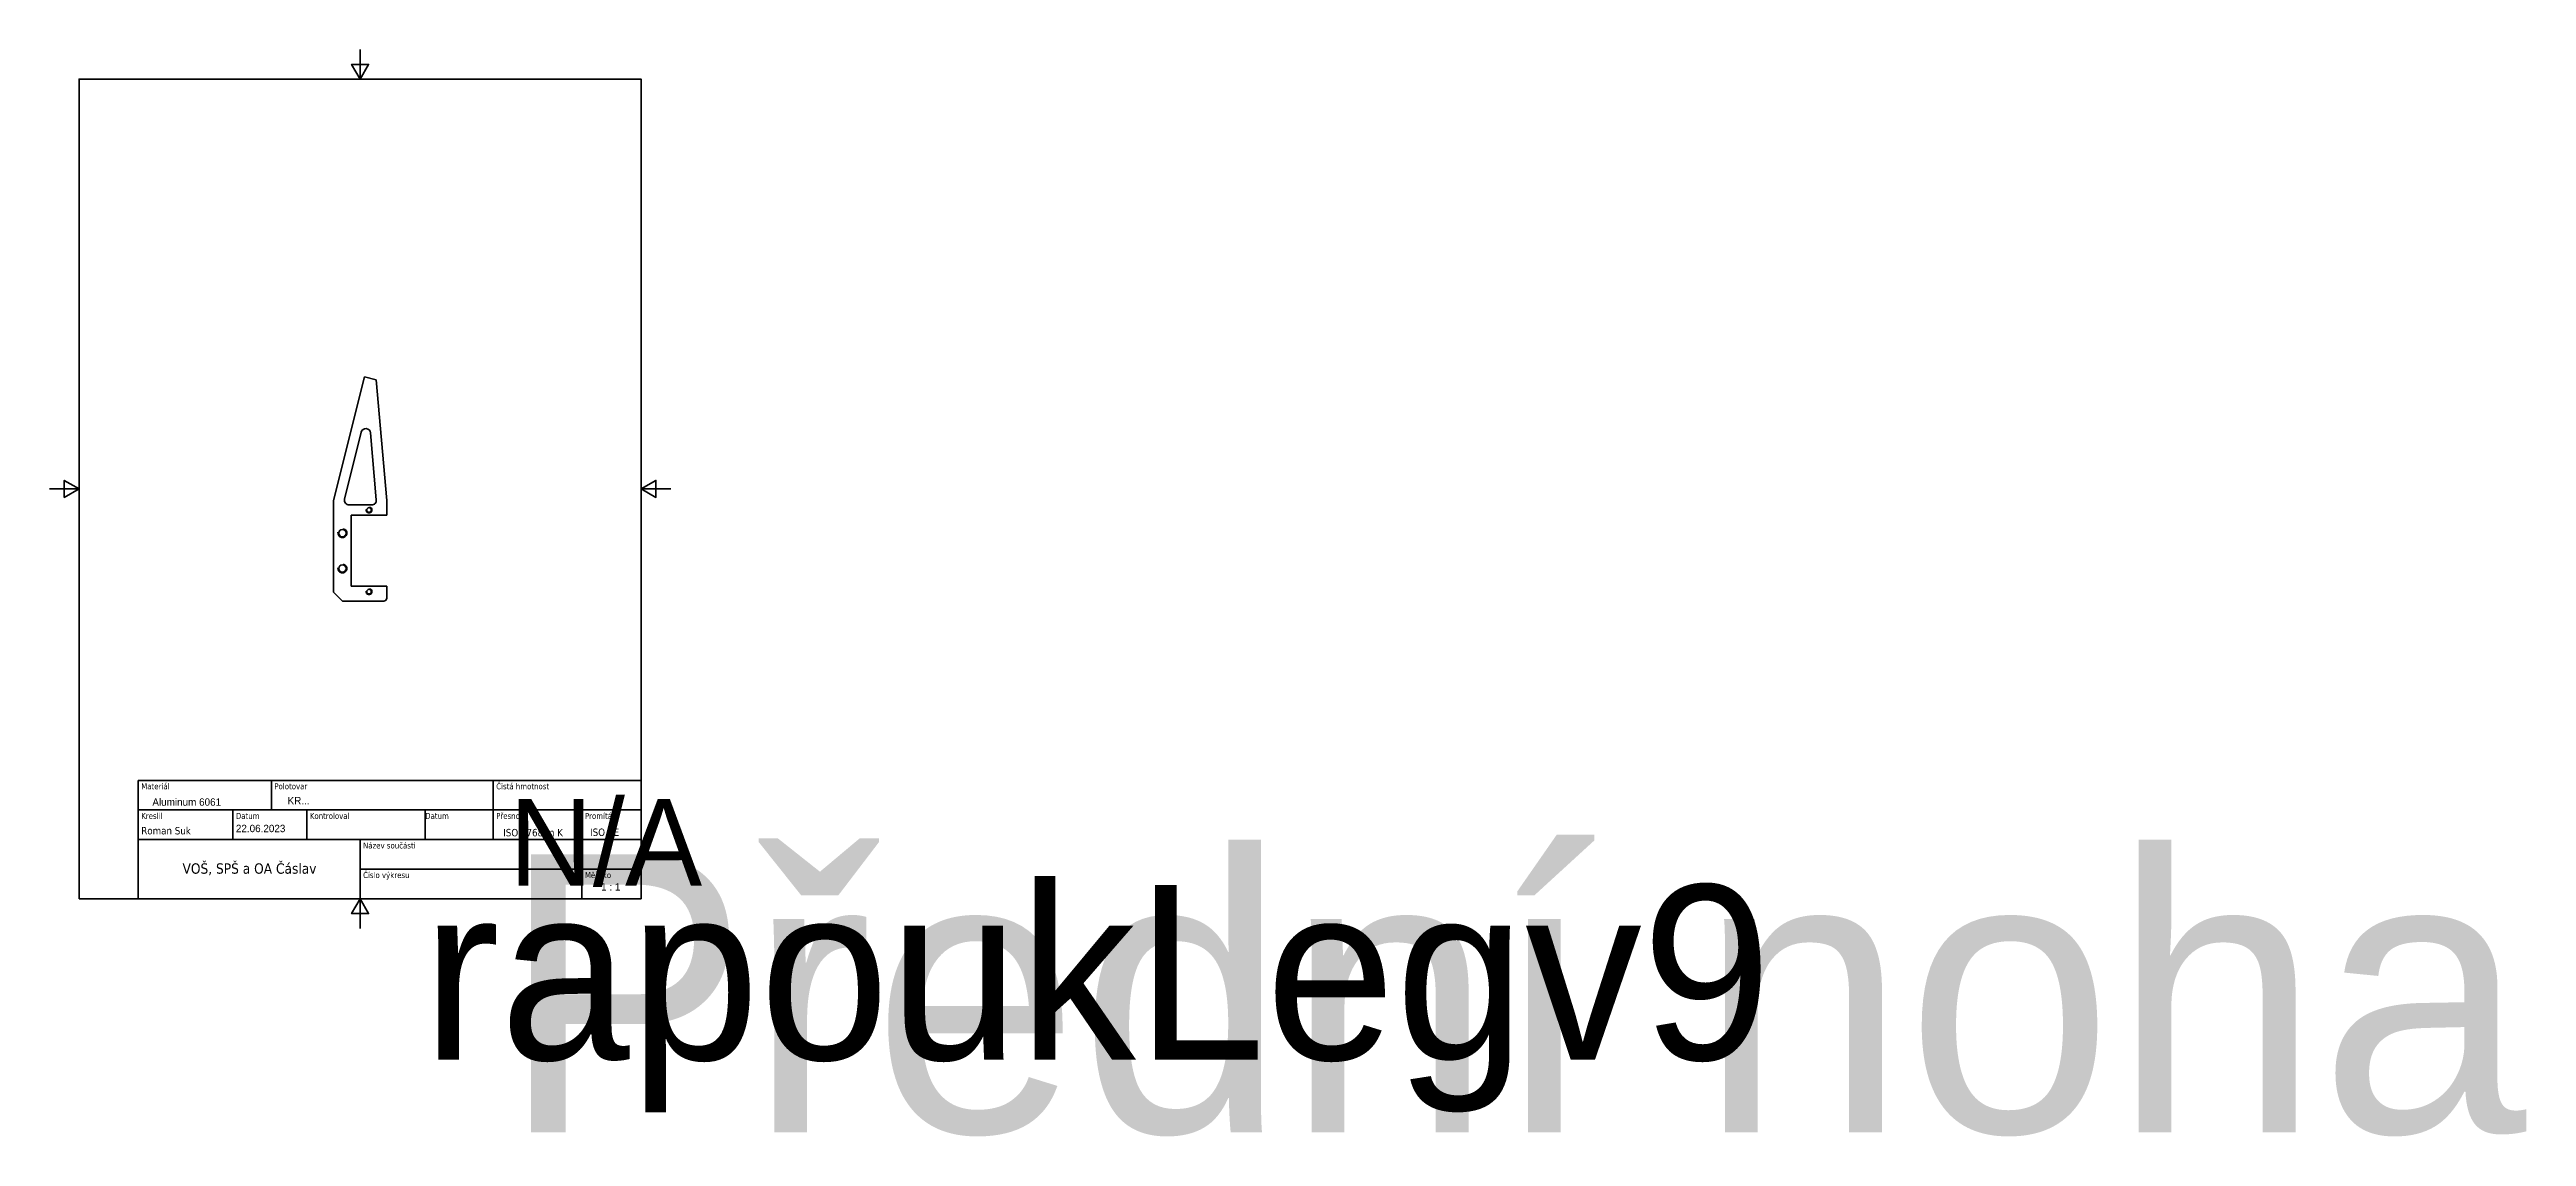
# Model space of a CAD drawing. Header units: millimetres. Extents: x 0 to 837, y -70 to 297.
import ezdxf
from ezdxf.enums import TextEntityAlignment as Align

# ---------------------------------------------------------------- set-up
doc = ezdxf.new("R2018")
doc.units = ezdxf.units.MM
for name, color, linetype, lineweight in [('Border (ISO)', 7, 'Continuous', 70), ('Title (ISO)', 7, 'Continuous', 50), ('Visible (ISO)', 7, 'Continuous', 50), ('Visible Narrow (ISO)', 7, 'Continuous', 35)]:
    doc.layers.add(name, color=color, linetype=linetype, lineweight=lineweight)
doc.styles.add('Note Text (ISO)', font='tahoma.ttf')
doc.styles.get("Standard").update_dxf_attribs({"font": 'tahoma.ttf'})
doc.styles.add('Text Style39', font='tahoma.ttf')
doc.styles.add('Text Style41', font='tahoma.ttf')

# ---------------------------------------------------------------- blocks, each defined once
blk = doc.blocks.new('Borders Výchozí rámeček')
at = {"layer": 'Border (ISO)', "flags": 128}
for points in [[(105, 297), (105, 287), (102.11, 292), (107.89, 292), (105, 287)], [(10, 10), (10, 287), (200, 287), (200, 10), (10, 10)], [(0, 148.5), (10, 148.5), (5, 151.39), (5, 145.61), (10, 148.5)], [(210, 148.5), (200, 148.5), (205, 151.39), (205, 145.61), (200, 148.5)], [(105, 0), (105, 10), (102.11, 5), (107.89, 5), (105, 10)]]:
    blk.add_lwpolyline(points, dxfattribs=at)
blk = doc.blocks.new('Title Blocks SUK')
at = {"layer": 'Title (ISO)'}
for p, q in [((100.07, 130), (100.07, 140)), ((100.07, 140), (270.07, 140)), ((100.07, 140), (145.07, 140)), ((145.07, 140), (144.07, 140)), ((145.07, 130), (145.07, 140)), ((220.07, 140), (219.07, 140)), ((220.07, 130), (220.07, 140)), ((270.07, 140), (270.07, 130)), ((270.07, 130), (100.07, 130)), ((100.07, 130), (100.07, 100)), ((132.07, 120), (132.07, 130)), ((157.07, 120), (157.07, 130)), ((197.07, 120), (197.07, 130)), ((220.07, 120), (220.07, 130)), ((250.07, 120), (250.07, 130)), ((270.07, 100), (270.07, 130)), ((100.07, 120), (270.07, 120)), ((175.07, 120), (175.07, 100)), ((270.07, 110), (175.07, 110)), ((250.07, 100), (250.07, 110)), ((100.07, 100), (270.07, 100))]:
    blk.add_line(p, q, dxfattribs=at)
at = {"layer": 'Title (ISO)', "style": 'Text Style41'}
blk.add_text('Kreslil', height=2, dxfattribs=at).set_placement((101.07, 129), align=Align.TOP_LEFT)
at = {"layer": 'Title (ISO)', "style": 'Text Style39'}
blk.add_text('Roman Suk', height=2.5, dxfattribs=at).set_placement((101.07, 121), align=Align.BOTTOM_LEFT)
at = {"layer": 'Title (ISO)', "attachment_point": 1, "style": 'Note Text (ISO)'}
for s, insert, char_height in [('\\fTahoma|b0|i0;{\\H2.0000;Materiál}', (101.07, 139), 2), ('\\fTahoma|b0|i0;{\\H2.0000;Polotovar}', (146.07, 139), 2), ('\\fTahoma|b0|i0;{\\H2.0000;Čistá hmotnost}', (221.07, 139), 2), ('\\fTahoma|b0|i0;{\\H2.0000;Datum}', (133.07, 129), 2), ('\\fTahoma|b0|i0;{\\H2.0000;Kontroloval}', (158.07, 129), 2), ('\\fTahoma|b0|i0;{\\H2.0000;Datum}', (197.07, 129), 2), ('\\fTahoma|b0|i0;{\\H2.0000;Přesnost}', (221.07, 129), 2), ('\\fTahoma|b0|i0;{\\H2.0000;Promítání}', (251.07, 129), 2), ('\\fTahoma|b0|i0;{\\H2.0000;Název součásti}', (176.07, 119), 2), ('\\fTahoma|b0|i0;{\\H2.5000;ISO 2768 m K}', (223.45, 123.6), 2.5), ('\\fTahoma|b0|i0;{\\H2.5000;ISO - E}', (252.81, 123.73), 2.5), ('\\fTahoma|b0|i0;{\\H2.0000;Číslo výkresu}', (176.07, 109), 2), ('\\fTahoma|b0|i0;{\\H2.0000;Měřítko}', (251.07, 109), 2)]:
    blk.add_mtext(s, dxfattribs=dict(at, insert=insert, char_height=char_height))
at = {"layer": 'Title (ISO)', "insert": (137.67, 109.94), "char_height": 3.5, "width": 74.5962, "attachment_point": 5, "style": 'Note Text (ISO)'}
blk.add_mtext('\\fTahoma|b0|i0;VOŠ, SPŠ a OA Čáslav', dxfattribs=at)
at = {"layer": 'Title (ISO)', "lineweight": 30, "flags": 104}
for tag, height, p in [('MATERIÁL', 2.5, (104.84, 133.93)), ('Polotovar', 2.49, (150.55, 134.4)), ('HMOTNOST\\P3;', 2.49, (225.51, 133.67)), ('DATUM_VYTVOŘENÍ', 2.49, (133.07, 125)), ('Počáteční_měřítko_pohledu', 2.5, (256.54, 105.26))]:
    blk.add_attdef(tag, text='', height=height, dxfattribs=at).set_placement(p, align=Align.TOP_LEFT)
blk.add_attdef('POPIS', text='', height=5, dxfattribs=at).set_placement((222.57, 115), align=Align.MIDDLE_CENTER)
blk.add_attdef('ČÍSLO_SOUČÁSTI', text='', height=5, dxfattribs=at).set_placement((196.07, 104.6), align=Align.MIDDLE_LEFT)

msp = doc.modelspace()

# ---------------------------------------------------------------- linework, layer by layer
at = {"layer": 'Visible (ISO)'}
for p, q in [((106.43, 186.41), (96, 144.59)), ((110.43, 185.42), (106.43, 186.41)), ((114, 144.59), (110.43, 185.42)), ((99.72, 145.06), (105.37, 167.68)), ((108.49, 167.44), (110.47, 144.81)), ((96, 144.59), (96, 113.59)), ((108.89, 143.09), (101.27, 143.09)), ((114, 139.59), (114, 144.59)), ((102, 115.59), (102, 139.59)), ((102, 139.59), (114, 139.59)), ((96, 113.59), (99, 110.59)), ((99, 110.59), (113, 110.59)), ((114, 115.59), (102, 115.59)), ((114, 111.59), (114, 115.59))]:
    msp.add_line(p, q, dxfattribs=at)
for centre, radius in [((99, 133.59), 1.23), ((108, 141.39), 0.784), ((99, 121.59), 1.23), ((108, 113.79), 0.784)]:
    msp.add_circle(centre, radius, dxfattribs=at)
for centre, radius, start, end in [((106.91, 167.3), 1.59, 5, 166), ((101.27, 144.68), 1.59, 166, 270), ((108.89, 144.68), 1.59, 270, 5), ((113, 111.59), 1, 270, 0)]:
    msp.add_arc(centre, radius, start, end, dxfattribs=at)
at = {"layer": 'Visible Narrow (ISO)'}
for centre, radius in [((108, 141.39), 1), ((99, 133.59), 1.5), ((99, 121.59), 1.5), ((108, 113.79), 1)]:
    msp.add_arc(centre, radius, 170, 80, dxfattribs=at)

# ---------------------------------------------------------------- block references
msp.add_blockref('Borders Výchozí rámeček', (0, 0))
ref = msp.add_blockref('Title Blocks SUK', (-70.07, -90))
lines = msp.add_mtext('Přední noha', dxfattribs={"layer": 'Title (ISO)', "insert": (152.5, 25), "char_height": 94, "attachment_point": 1})
ref.add_attrib('POPIS', '', (152.5, 25), dxfattribs={"flags": 104}).embed_mtext(lines)
lines = msp.add_mtext('rapoukLegv9', dxfattribs={"layer": 'Title (ISO)', "insert": (126, 14.6), "char_height": 59, "attachment_point": 1})
ref.add_attrib('ČÍSLO_SOUČÁSTI', '', (126, 14.6), dxfattribs={"flags": 104}).embed_mtext(lines)
lines = msp.add_mtext('Aluminum 6061', dxfattribs={"layer": 'Title (ISO)', "insert": (34.77, 43.93), "char_height": 2.5, "attachment_point": 1})
ref.add_attrib('MATERIÁL', '', (34.77, 43.93), dxfattribs={"flags": 104}).embed_mtext(lines)
lines = msp.add_mtext('1 : 1', dxfattribs={"layer": 'Title (ISO)', "insert": (186.47, 15.26), "char_height": 2.5, "attachment_point": 1})
ref.add_attrib('Počáteční_měřítko_pohledu', '', (186.47, 15.26), dxfattribs={"flags": 104}).embed_mtext(lines)
lines = msp.add_mtext('N/A', dxfattribs={"layer": 'Title (ISO)', "insert": (155.43, 43.67), "char_height": 29.252, "attachment_point": 1})
ref.add_attrib('HMOTNOST\\P3;', '', (155.43, 43.67), dxfattribs={"flags": 104}).embed_mtext(lines)
lines = msp.add_mtext('KR...', dxfattribs={"layer": 'Title (ISO)', "insert": (80.48, 44.4), "char_height": 2.5, "attachment_point": 1})
ref.add_attrib('Polotovar', '', (80.48, 44.4), dxfattribs={"flags": 104}).embed_mtext(lines)
lines = msp.add_mtext('22.06.2023', dxfattribs={"layer": 'Title (ISO)', "insert": (63, 35), "char_height": 2.5, "attachment_point": 1})
ref.add_attrib('DATUM_VYTVOŘENÍ', '', (63, 35), dxfattribs={"flags": 104}).embed_mtext(lines)

doc.saveas('drawing.dxf')
